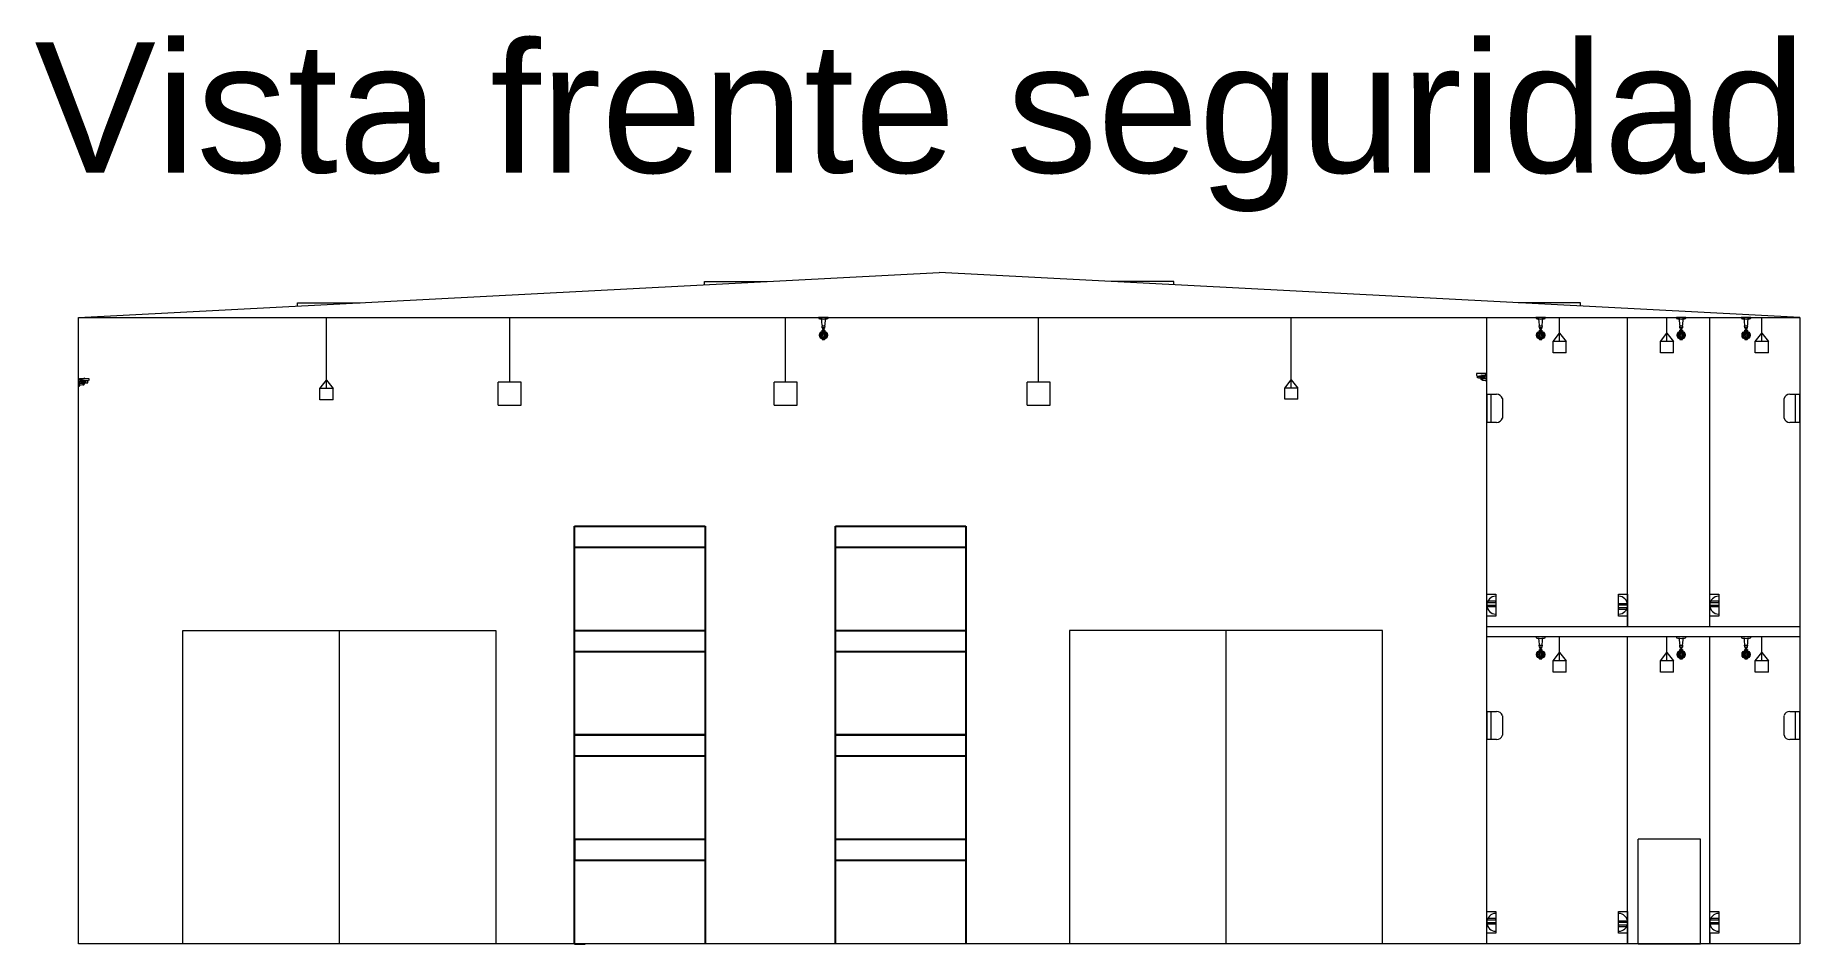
# Model space of a CAD drawing. Header units: millimetres. Extents: x -461 to 1315, y -154 to 152.
# Drawn here: x 1009.98 to 1043.81, y 25.52 to 42.94 of the extents above; entities that cross this region are included whole.
import ezdxf

# ---------------------------------------------------------------- set-up
doc = ezdxf.new("R2010")
doc.units = ezdxf.units.MM
doc.layers.get('0').update_dxf_attribs({"lineweight": 13})
for name, color, linetype, lineweight in [('A-AREA', 7, 'Continuous', 5), ('A-DOOR', 251, 'Continuous', 13), ('A-ROOF', 200, 'Continuous', 13), ('A-WALL', 253, 'Continuous', 15), ('E-AUXL', 72, 'Continuous', 13), ('E-LITE', 40, 'Continuous', 13)]:
    doc.layers.add(name, color=color, linetype=linetype, lineweight=lineweight)
doc.layers.add('C-TRAL', color=212, linetype='Continuous')
doc.styles.get("Standard").update_dxf_attribs({"font": 'arial.ttf'})

msp = doc.modelspace()

# ---------------------------------------------------------------- texts
at = {"layer": 'A-AREA', "insert": (1009.967, 42.802, 0.024), "char_height": 2.5, "attachment_point": 1}
msp.add_mtext_dynamic_manual_height_columns('Vista frente seguridad', width=46.63284, gutter_width=12.5, heights=[0], dxfattribs=at)

# ---------------------------------------------------------------- blocks, each defined once
blk = doc.blocks.new('HB75_SIDE-WALL')
at = {"lineweight": 0}
for p, q in [((-3.9, 0.7), (-3.9, 0.5)), ((-3.8, 0.7), (-3.8, 0.5)), ((-3.8, 0.7), (-3.8, 0.5)), ((-3.8, 0.7), (-3.8, 0.5)), ((-3.7, 3.7), (-3.7, 3.6)), ((-3.7, 3.7), (-3.7, 3.6)), ((-3.7, 0.7), (-3.7, 0.5)), ((-3.7, 0.7), (-3.7, 0.5)), ((-3.6, 3.7), (-3.6, 3.6)), ((-3.6, 3.7), (-3.6, 3.6)), ((-3.6, 3.7), (-3.6, 3.6)), ((-3.6, 3.7), (-3.6, 3.6)), ((-3.6, 3.7), (-3.6, 3.6)), ((-3.6, 0.7), (-3.6, 0.5)), ((-3.6, 0.7), (-3.6, 0.5)), ((-3.6, 0.7), (-3.6, 0.5)), ((-3.5, 3.7), (-3.5, 3.6)), ((-3.5, 3.7), (-3.5, 3.6)), ((-3.5, 3.7), (-3.5, 3.6)), ((-3.5, 3.7), (-3.5, 3.6)), ((-3.5, 3.7), (-3.5, 3.6)), ((-3.5, 0.7), (-3.5, 0.5)), ((-3.4, 3.7), (-3.4, 3.6)), ((-3.4, 3.7), (-3.4, 3.6)), ((-3.4, 3.7), (-3.4, 3.6)), ((-3.4, 3.7), (-3.4, 3.6)), ((-3.4, 3.7), (-3.4, 3.6)), ((-3.4, 0.7), (-3.4, 0.5)), ((-3.4, 0.7), (-3.4, 0.5)), ((-3.4, 0.7), (-3.4, 0.5)), ((-3.3, 3.7), (-3.3, 3.6)), ((-3.3, 3.7), (-3.3, 3.6)), ((-3.3, 3.7), (-3.3, 3.6)), ((-3.3, 0.7), (-3.3, 0.5)), ((-3.3, 0.7), (-3.3, 0.5)), ((-3.3, 0.7), (-3.3, 0.5)), ((-3.2, 0.7), (-3.2, 0.5)), ((-3.2, 0.7), (-3.2, 0.5)), ((-3.1, 0.7), (-3.1, 0.5)), ((-3.1, 0.7), (-3.1, 0.5))]:
    blk.add_line(p, q, dxfattribs=at)
blk.add_line((-0.9, 2.3), (-0.9, 1.9))
for points in [[(-0.6, 3.6), (-6.5, 3.6), (-6.5, 3.2, 0.023647), (-6.5, 3.2, 0.073045), (-6.3, 2.2, 0.305112), (-6.1, 2.1), (-4.6, 2.1, 0.030231), (-4.6, 2.1, 0.037695), (-3, 2.4, -0.066409), (-0.9, 2.7, 0.383469), (-0.7, 2.9)], [(-5.7, 2.1), (-5.7, 0.9, -0.199735), (-5.8, 1), (-5.8, 2.1)], [(-4.1, 2.2), (-4.1, 0.8, -0.017519), (-5.7, 0.9), (-5.7, 2.1), (-4.6, 2.1, 0.030231), (-4.6, 2.1, 0.011991)], [(-4, 2.2), (-4, 0.8, -0.374579), (-4.1, 0.8), (-4.1, 2.2, 0.002666)], [(-1.3, 2.7, -0.048561), (-1.1, 2.2, -0.15646), (-1.1, 2, -0.064172), (-1.3, 1.4, -0.183015), (-1.4, 1.3, -0.059758), (-2.9, 0.9, 0.070877), (-3.3, 0.9), (-3.5, 0.9, -0.022912), (-4, 0.9), (-4, 2.2, 0.023024), (-3, 2.4, -0.054644)], [(-2.9, 0.9, 0.070877), (-3.3, 0.9), (-3.5, 0.9, -0.022912), (-4, 0.9), (-4, 0.7, 0.414214), (-3.9, 0.7), (-3, 0.7, 0.328756), (-3, 0.7), (-3, 0.9, -0.293652)], [(-1.4, 1.5), (-1.3, 1.5), (-1.4, 1.5, -0.063661), (-3.9, 1.2, 0.062911)], [(-3.3, -0.3), (-3.6, -0.2, -0.354119), (-3.6, -0.2), (-3.6, 0.2, -0.354119), (-3.6, 0.2), (-3.3, 0.3)], [(-3.1, 2.4, -0.006319), (-3.4, 2.3, 0.371824), (-3.3, 2.3), (-1.3, 2.3, 1), (-1.3, 2.4)], [(-3.3, 2.2), (-1.2, 2.2, -1), (-1.2, 2.1), (-3.3, 2.1, -1)], [(-3.3, 2), (-1.3, 2, -1), (-1.3, 1.9), (-3.3, 1.9, -1)], [(-3.3, -0.3), (-3.3, 0.3, -0.379778), (-3.3, 0.4), (-2.7, 0.5), (-2.7, -0.5), (-3.3, -0.4, -0.379778)], [(0, 1.5), (-0.2, 1.5, 0.27722), (-0.3, 1.4, 0.0221), (-0.4, 0.9, -0.362038), (-0.6, 0.6, 0.020914), (-2.7, 0.5, 0.377742), (-2.7, 0.4), (-2.7, -0.4, 0.377742), (-2.7, -0.5, 0.020914), (-0.6, -0.6, -0.362038), (-0.4, -0.9, 0.0221), (-0.3, -1.4, 0.27722), (-0.2, -1.5), (0, -1.5)], [(-0.9, 2.3, -0.414214), (-0.9, 2.2), (-1.1, 2.2), (-1.1, 2.4), (-0.9, 2.4, -0.414214), (-0.9, 2.3)], [(-1.1, 1.8, 0.018604), (-1.1, 2, 0.15646), (-1.1, 2.2, 0.018604), (-1.1, 2.4), (-1.1, 2.4, -0.414214), (-1.1, 2.4), (-1.1, 1.9, -0.414214), (-1.1, 1.8)], [(-1.1, 2), (-0.9, 2, 0.414214), (-0.9, 2), (-0.9, 2.2, 0.414214), (-0.9, 2.2), (-1.1, 2.2)], [(-0.9, 2, 0.414214), (-0.9, 2), (-1.1, 2), (-1.1, 1.9), (-0.9, 1.9, 0.414214), (-0.9, 1.9)]]:
    blk.add_lwpolyline(points, format="xyb", close=True)
at = {"lineweight": 0, "flags": 128}
for points in [[(-3.9, 0.7), (-3.9, 0.7), (-3.1, 0.7), (-3.1, 0.7)], [(-3.9, 0.7), (-3.1, 0.7), (-3.1, 0.5), (-3.9, 0.5)], [(-3.1, 0.5), (-3.1, 0.5), (-3.9, 0.5), (-3.9, 0.5)], [(-3.2, 0.7), (-3.2, 0.7), (-3.8, 0.7), (-3.8, 0.7)], [(-3.2, 0.5), (-3.2, 0.5), (-3.8, 0.5), (-3.8, 0.5)], [(-3.5, 3.7), (-3.7, 3.7), (-3.7, 3.7), (-3.5, 3.7)], [(-3.5, 3.7), (-3.5, 3.7), (-3.7, 3.7), (-3.7, 3.6), (-3.3, 3.6), (-3.3, 3.7), (-3.4, 3.7), (-3.4, 3.7)], [(-3.7, 3.6), (-3.7, 3.6), (-3.3, 3.6), (-3.3, 3.6)], [(-3.3, 3.6), (-3.3, 3.6), (-3.7, 3.6), (-3.7, 3.6)], [(-3.6, 3.6), (-3.6, 3.6), (-3.3, 3.6), (-3.3, 3.6)], [(-3.3, 3.7), (-3.3, 3.7), (-3.4, 3.7), (-3.4, 3.7)]]:
    blk.add_lwpolyline(points, close=True, dxfattribs=at)
blk.add_lwpolyline([(-3.6, 0.4), (-3.6, 0.5), (-3.4, 0.5), (-3.4, 0.4)], close=True)
for points in [[(-3.3, 0.4, 0.386667), (-3.4, 0.4), (-3.6, 0.4, 0.423228), (-3.6, 0.4), (-3.6, 0.2)], [(-1.3, 2.7), (-1.1, 2.2, -0.110268), (-1.1, 2.1), (-1.3, 1.5)]]:
    blk.add_lwpolyline(points, format="xyb")
blk.add_lwpolyline([(-3.3, 0.3), (-3.3, 0.3)])
blk.add_arc((5.7, 0), 6.15, 172.0418, 187.9582)
blk = doc.blocks.new('HB75_FACE')
at = {"lineweight": 0}
for p, q in [((-0.39, -4.19), (-0.39, -4.04)), ((-0.35, -4.19), (-0.35, -4.04)), ((-0.32, -4.19), (-0.32, -4.04)), ((-0.28, -4.19), (-0.28, -4.04)), ((-0.24, -4.19), (-0.24, -4.04)), ((-0.2, -4.19), (-0.2, -4.04)), ((-0.16, -4.19), (-0.16, -4.04)), ((-0.12, -4.19), (-0.12, -4.04)), ((-0.08, -4.19), (-0.08, -4.04)), ((-0.04, -4.19), (-0.04, -4.04)), ((0.04, -4.19), (0.04, -4.04)), ((0.08, -4.19), (0.08, -4.04)), ((0.12, -4.19), (0.12, -4.04)), ((0.16, -4.19), (0.16, -4.04)), ((0.2, -4.19), (0.2, -4.04)), ((0.24, -4.19), (0.24, -4.04)), ((0.28, -4.19), (0.28, -4.04)), ((0.31, -4.19), (0.31, -4.04)), ((0.35, -4.19), (0.35, -4.04)), ((0.39, -4.19), (0.39, -4.04))]:
    blk.add_line(p, q, dxfattribs=at)
for points in [[(-1.54, 0), (-1.48, -0.22, 0.27722), (-1.38, -0.31, 0.0221), (-0.85, -0.4, -0.362038), (-0.64, -0.64, 0.020914), (-0.46, -2.66, 0.377742), (-0.43, -2.7), (0.43, -2.7, 0.377742), (0.46, -2.66, 0.020914), (0.64, -0.64, -0.362038), (0.85, -0.4, 0.0221), (1.38, -0.31, 0.27722), (1.48, -0.22), (1.54, 0)], [(0.35, -3.34), (-0.35, -3.34, -0.379778), (-0.39, -3.31), (-0.46, -2.7), (0.46, -2.7), (0.39, -3.31, -0.379778)], [(-0.24, -4.37), (-0.23, -4.28, -0.080856), (0.23, -4.28), (0.24, -4.37, 0.093119)], [(-0.1, -3.64), (-0.16, -3.86, 0.423228), (-0.13, -3.89), (0.13, -3.89, 0.423228), (0.16, -3.86), (0.1, -3.64), (0.15, -3.6), (0.15, -3.48, 0.969782), (-0.15, -3.48), (-0.15, -3.6)], [(-0.43, -6.9), (-0.39, -7.07), (0.39, -7.07), (0.43, -6.9, -0.16948)]]:
    blk.add_lwpolyline(points, format="xyb", close=True)
at = {"lineweight": 0, "flags": 128}
for points in [[(-0.41, -4.04), (-0.39, -4.02), (0.39, -4.02), (0.41, -4.04)], [(0.41, -4.19), (-0.41, -4.19), (-0.41, -4.04), (0.41, -4.04)], [(0.41, -4.19), (0.39, -4.21), (-0.39, -4.21), (-0.41, -4.19)], [(-0.33, -4.02), (-0.33, -4), (0.33, -4), (0.33, -4.02)], [(-0.33, -4.21), (-0.33, -4.23), (0.33, -4.23), (0.33, -4.21)]]:
    blk.add_lwpolyline(points, close=True, dxfattribs=at)
blk.add_lwpolyline([(-0.1, -3.64), (-0.2, -3.64, -0.354119), (-0.24, -3.61), (-0.3, -3.34), (0.3, -3.34), (0.24, -3.61, -0.354119), (0.2, -3.64), (0.1, -3.64)], format="xyb")
blk.add_lwpolyline([(0.13, -3.89), (0.13, -4), (-0.13, -4), (-0.13, -3.89)], close=True)
blk.add_lwpolyline([(0.13, -4.27), (0.13, -4.23), (-0.13, -4.23), (-0.13, -4.27)])
for radius in [1.31, 1.2, 1.09, 1.06, 0.741, 0.665, 0.291]:
    blk.add_circle((0, -5.66), radius)
blk.add_arc((0, 5.68), 6.15, 262.0418, 277.9582)
blk = doc.blocks.new('Aireaconcidicionado laterial')
at = {"layer": 'E-LITE'}
for p, q in [((887.092, 29.722), (887.28, 29.722)), ((887.092, 29.722), (887.092, 29.182)), ((887.177, 29.182), (887.177, 29.722)), ((887.392, 29.64), (887.392, 29.264)), ((887.28, 29.182), (887.092, 29.182))]:
    blk.add_line(p, q, dxfattribs=at)
for centre, start, end in [((887.28, 29.605), 17.521, 90), ((887.28, 29.299), 270, 342.479)]:
    blk.add_arc(centre, 0.117, start, end, dxfattribs=at)
blk = doc.blocks.new('BLOQUELATERALDETOMA')
at = {"layer": 'E-LITE'}
for p, q in [((887.092, 31.966), (887.264, 31.966)), ((887.092, 31.55), (887.092, 31.966)), ((887.264, 31.803), (887.098, 31.803)), ((887.264, 31.834), (887.11, 31.834)), ((887.264, 31.966), (887.264, 31.55)), ((887.264, 31.803), (887.264, 31.834)), ((887.092, 31.758), (887.264, 31.758)), ((887.264, 31.727), (887.092, 31.727)), ((887.264, 31.55), (887.092, 31.55))]:
    blk.add_line(p, q, dxfattribs=at)
blk.add_arc((887.264, 31.758), 0.171, 90, 270, dxfattribs=at)

# ---------------------------------------------------------------- linework, layer by layer
at = {"layer": 'A-AREA'}
for p, q in [((1010.812, 25.525, 0.024), (1010.812, 37.525, 0.024)), ((1010.812, 37.525, 0.024), (1043.812, 37.525, 0.024)), ((1043.812, 37.525, 0.024), (1043.812, 25.525, 0.024)), ((1043.812, 25.525, 0.024), (1010.812, 25.525, 0.024))]:
    msp.add_line(p, q, dxfattribs=at)
at = {"layer": 'A-DOOR'}
for p, q in [((1012.812, 25.525, 0.024), (1012.812, 31.525, 0.024)), ((1012.812, 31.525, 0.024), (1018.812, 31.525, 0.024)), ((1015.812, 31.525, 0.024), (1015.812, 25.525, 0.024)), ((1018.812, 31.525, 0.024), (1018.812, 25.525, 0.024)), ((1035.812, 31.525, 0.024), (1029.812, 31.525, 0.024)), ((1029.812, 31.525, 0.024), (1029.812, 25.525, 0.024)), ((1032.812, 31.525, 0.024), (1032.812, 25.525, 0.024)), ((1035.812, 25.525, 0.024), (1035.812, 31.525, 0.024)), ((1040.712, 25.525, 0.024), (1040.712, 27.525, 0.024)), ((1041.912, 27.525, 0.024), (1040.712, 27.525, 0.024)), ((1041.912, 25.525, 0.024), (1041.912, 27.525, 0.024)), ((1040.712, 25.525, 0.024), (1041.912, 25.525, 0.024))]:
    msp.add_line(p, q, dxfattribs=at)
at = {"layer": 'A-ROOF'}
for p in [(1010.812, 37.525, 0.024), (1043.812, 37.525, 0.024)]:
    msp.add_line(p, (1027.312, 38.389, 0.024), dxfattribs=at)
at = {"layer": 'A-WALL'}
for p, q in [((1037.812, 25.525, 0.024), (1037.812, 37.525, 0.024)), ((1040.512, 31.605, 0.024), (1040.512, 37.525, 0.024)), ((1042.087, 31.605, 0.024), (1042.087, 37.525, 0.024)), ((1040.512, 31.815, 0.024), (1040.512, 31.605, 0.024)), ((1037.812, 31.405, 0.024), (1037.812, 31.605, 0.024)), ((1037.812, 31.605, 0.024), (1043.812, 31.605, 0.024)), ((1043.812, 31.405, 0.024), (1037.812, 31.405, 0.024)), ((1040.512, 25.525, 0.024), (1040.512, 31.405, 0.024)), ((1042.087, 25.525, 0.024), (1042.087, 31.405, 0.024)), ((1040.512, 25.74, 0.024), (1040.512, 25.525, 0.024)), ((1042.087, 25.74, 0.024), (1042.087, 25.525, 0.024))]:
    msp.add_line(p, q, dxfattribs=at)
at = {"layer": 'C-TRAL'}
for p, q in [((1020.324, 31.525, 0.024), (1020.324, 33.525, 0.024)), ((1020.324, 33.525, 0.024), (1022.824, 33.525, 0.024)), ((1020.324, 33.525, 0.024), (1022.824, 33.525, 0.024)), ((1022.824, 33.525, 0.024), (1022.824, 31.525, 0.024)), ((1025.324, 31.525, 0.024), (1025.324, 33.525, 0.024)), ((1025.324, 33.525, 0.024), (1027.824, 33.525, 0.024)), ((1025.324, 33.525, 0.024), (1027.824, 33.525, 0.024)), ((1025.324, 33.525, 0.024), (1027.824, 33.525, 0.024)), ((1027.824, 33.525, 0.024), (1027.824, 31.525, 0.024)), ((1020.324, 33.125, 0.024), (1022.824, 33.125, 0.024)), ((1025.324, 33.125, 0.024), (1027.824, 33.125, 0.024)), ((1020.324, 29.525, 0.024), (1020.324, 31.525, 0.024)), ((1020.324, 31.525, 0.024), (1022.824, 31.525, 0.024)), ((1020.324, 31.525, 0.024), (1022.824, 31.525, 0.024)), ((1022.824, 31.525, 0.024), (1022.824, 29.525, 0.024)), ((1025.324, 29.525, 0.024), (1025.324, 31.525, 0.024)), ((1025.324, 31.525, 0.024), (1027.824, 31.525, 0.024)), ((1025.324, 31.525, 0.024), (1027.824, 31.525, 0.024)), ((1025.324, 31.525, 0.024), (1027.824, 31.525, 0.024)), ((1027.824, 31.525, 0.024), (1027.824, 29.525, 0.024)), ((1020.324, 31.125, 0.024), (1022.824, 31.125, 0.024)), ((1025.324, 31.125, 0.024), (1027.824, 31.125, 0.024)), ((1020.324, 27.525, 0.024), (1020.324, 29.525, 0.024)), ((1022.824, 29.525, 0.024), (1020.324, 29.525, 0.024)), ((1020.324, 29.525, 0.024), (1022.824, 29.525, 0.024)), ((1022.824, 29.525, 0.024), (1022.824, 29.525, 0.024)), ((1022.824, 29.525, 0.024), (1022.824, 27.525, 0.024)), ((1025.324, 27.525, 0.024), (1025.324, 29.525, 0.024)), ((1027.824, 29.525, 0.024), (1025.324, 29.525, 0.024)), ((1027.824, 29.525, 0.024), (1025.324, 29.525, 0.024)), ((1025.324, 29.525, 0.024), (1027.824, 29.525, 0.024)), ((1027.824, 29.525, 0.024), (1027.824, 29.525, 0.024)), ((1027.824, 29.525, 0.024), (1027.824, 27.525, 0.024)), ((1020.324, 29.125, 0.024), (1022.824, 29.125, 0.024)), ((1025.324, 29.125, 0.024), (1027.824, 29.125, 0.024)), ((1020.324, 27.525, 0.024), (1022.824, 27.525, 0.024)), ((1020.324, 25.525, 0.024), (1020.324, 27.525, 0.024)), ((1020.324, 27.525, 0.024), (1020.324, 27.125, 0.024)), ((1022.824, 27.525, 0.024), (1022.824, 25.525, 0.024)), ((1025.324, 27.525, 0.024), (1027.824, 27.525, 0.024)), ((1025.324, 25.525, 0.024), (1025.324, 27.525, 0.024)), ((1025.324, 27.525, 0.024), (1027.824, 27.525, 0.024)), ((1027.824, 27.525, 0.024), (1027.824, 25.525, 0.024)), ((1020.324, 27.125, 0.024), (1022.824, 27.125, 0.024)), ((1025.324, 27.125, 0.024), (1027.824, 27.125, 0.024)), ((1020.324, 25.525, 0.024), (1020.524, 25.525, 0.024))]:
    msp.add_line(p, q, dxfattribs=at)
at = {"layer": 'E-AUXL'}
for p, q in [((1022.812, 38.153, 0.024), (1022.812, 38.216, 0.024)), ((1022.812, 38.216, 0.024), (1024.012, 38.216, 0.024)), ((1031.812, 38.216, 0.024), (1030.612, 38.216, 0.024)), ((1031.812, 38.153, 0.024), (1031.812, 38.216, 0.024)), ((1015.012, 37.745, 0.024), (1015.012, 37.808, 0.024)), ((1015.012, 37.808, 0.024), (1016.212, 37.808, 0.024)), ((1039.612, 37.808, 0.024), (1038.412, 37.808, 0.024)), ((1039.612, 37.745, 0.024), (1039.612, 37.808, 0.024))]:
    msp.add_line(p, q, dxfattribs=at)
at = {"layer": 'E-LITE'}
for p, q in [((1015.565, 36.323, 0.024), (1015.565, 37.525, 0.024)), ((1019.08, 36.286, 0.048), (1019.08, 37.525, 0.024)), ((1024.368, 36.286, 0.024), (1024.368, 37.525, 0.024)), ((1029.22, 36.286, 0.048), (1029.22, 37.525, 0.024)), ((1034.065, 36.331, 0.024), (1034.065, 37.532, 0.024)), ((1039.083, 37.064, 0.024), (1039.209, 37.224, 0.024)), ((1039.209, 37.224, 0.024), (1039.209, 37.525, 0.024)), ((1039.209, 37.064, 0.024), (1039.209, 37.224, 0.024)), ((1039.209, 37.224, 0.024), (1039.336, 37.064, 0.024)), ((1041.14, 37.064, 0.04), (1041.267, 37.224, 0.04)), ((1041.267, 37.224, 0.04), (1041.267, 37.525, 0.04)), ((1041.267, 37.064, 0.04), (1041.267, 37.224, 0.04)), ((1041.267, 37.224, 0.04), (1041.393, 37.064, 0.04)), ((1042.957, 37.064, 0.055), (1043.084, 37.224, 0.055)), ((1043.084, 37.224, 0.055), (1043.084, 37.525, 0.055)), ((1043.084, 37.064, 0.055), (1043.084, 37.224, 0.055)), ((1043.084, 37.224, 0.055), (1043.211, 37.064, 0.055)), ((1039.083, 36.851, 0.024), (1039.083, 37.064, 0.024)), ((1039.336, 37.064, 0.024), (1039.083, 37.064, 0.024)), ((1039.336, 36.851, 0.024), (1039.336, 37.064, 0.024)), ((1041.14, 36.851, 0.04), (1041.14, 37.064, 0.04)), ((1041.393, 37.064, 0.04), (1041.14, 37.064, 0.04)), ((1041.393, 36.851, 0.04), (1041.393, 37.064, 0.04)), ((1042.957, 36.851, 0.055), (1042.957, 37.064, 0.055)), ((1043.211, 37.064, 0.055), (1042.957, 37.064, 0.055)), ((1043.211, 36.851, 0.055), (1043.211, 37.064, 0.055)), ((1039.336, 36.851, 0.026), (1039.083, 36.851, 0.024)), ((1041.393, 36.851, 0.042), (1041.14, 36.851, 0.04)), ((1043.211, 36.851, 0.057), (1042.957, 36.851, 0.055)), ((1015.439, 36.163, 0.024), (1015.565, 36.323, 0.024)), ((1015.565, 36.163, 0.024), (1015.565, 36.323, 0.024)), ((1015.565, 36.323, 0.024), (1015.692, 36.163, 0.024)), ((1019.3, 36.286, 0.048), (1018.86, 36.286, 0.048)), ((1018.86, 35.843, 0.048), (1018.86, 36.286, 0.048)), ((1019.3, 35.843, 0.048), (1019.3, 36.286, 0.048)), ((1024.588, 36.286, 0.024), (1024.149, 36.286, 0.024)), ((1024.149, 35.843, 0.024), (1024.149, 36.286, 0.024)), ((1024.588, 35.843, 0.024), (1024.588, 36.286, 0.024)), ((1029.44, 36.286, 0.048), (1029.001, 36.286, 0.048)), ((1029.001, 35.843, 0.048), (1029.001, 36.286, 0.048)), ((1029.44, 35.843, 0.048), (1029.44, 36.286, 0.048)), ((1033.939, 36.171, 0.024), (1034.065, 36.331, 0.024)), ((1034.065, 36.171, 0.024), (1034.065, 36.331, 0.024)), ((1034.065, 36.331, 0.024), (1034.192, 36.171, 0.024)), ((1015.439, 35.95, 0.024), (1015.439, 36.163, 0.024)), ((1015.692, 36.163, 0.024), (1015.439, 36.163, 0.024)), ((1015.692, 35.95, 0.026), (1015.439, 35.95, 0.024)), ((1015.692, 35.95, 0.024), (1015.692, 36.163, 0.024)), ((1019.3, 35.843, 0.048), (1019.3, 35.987, 0.048)), ((1024.588, 35.843, 0.024), (1024.588, 35.987, 0.024)), ((1029.44, 35.843, 0.048), (1029.44, 35.987, 0.048)), ((1033.939, 35.958, 0.024), (1033.939, 36.171, 0.024)), ((1034.192, 36.171, 0.024), (1033.939, 36.171, 0.024)), ((1033.939, 35.958, 0.024), (1033.939, 36.171, 0.024)), ((1034.192, 36.171, 0.024), (1033.939, 36.171, 0.024)), ((1034.192, 35.958, 0.026), (1033.939, 35.958, 0.024)), ((1034.192, 35.958, 0.024), (1034.192, 36.171, 0.024)), ((1034.192, 35.958, 0.024), (1034.192, 36.171, 0.024)), ((1018.86, 35.843, 0.048), (1019.3, 35.843, 0.048)), ((1024.149, 35.843, 0.024), (1024.588, 35.843, 0.024)), ((1029.001, 35.843, 0.048), (1029.44, 35.843, 0.048)), ((1039.209, 31.104, 0.024), (1039.209, 31.405, 0.024)), ((1041.267, 31.104, 0.04), (1041.267, 31.405, 0.04)), ((1043.084, 31.104, 0.053), (1043.084, 31.405, 0.053)), ((1039.083, 30.944, 0.024), (1039.209, 31.104, 0.024)), ((1039.083, 30.731, 0.024), (1039.083, 30.944, 0.024)), ((1039.336, 30.944, 0.024), (1039.083, 30.944, 0.024)), ((1039.209, 30.944, 0.024), (1039.209, 31.104, 0.024)), ((1039.209, 31.104, 0.024), (1039.336, 30.944, 0.024)), ((1039.336, 30.731, 0.024), (1039.336, 30.944, 0.024)), ((1041.14, 30.944, 0.04), (1041.267, 31.104, 0.04)), ((1041.14, 30.731, 0.04), (1041.14, 30.944, 0.04)), ((1041.393, 30.944, 0.04), (1041.14, 30.944, 0.04)), ((1041.267, 30.944, 0.04), (1041.267, 31.104, 0.04)), ((1041.267, 31.104, 0.04), (1041.393, 30.944, 0.04)), ((1041.393, 30.731, 0.04), (1041.393, 30.944, 0.04)), ((1042.957, 30.944, 0.053), (1043.084, 31.104, 0.053)), ((1042.957, 30.731, 0.053), (1042.957, 30.944, 0.053)), ((1043.211, 30.944, 0.053), (1042.957, 30.944, 0.053)), ((1043.084, 30.944, 0.053), (1043.084, 31.104, 0.053)), ((1043.084, 31.104, 0.053), (1043.211, 30.944, 0.053)), ((1043.211, 30.731, 0.053), (1043.211, 30.944, 0.053)), ((1039.336, 30.731, 0.026), (1039.083, 30.731, 0.024)), ((1041.393, 30.731, 0.042), (1041.14, 30.731, 0.04)), ((1043.211, 30.731, 0.055), (1042.957, 30.731, 0.053))]:
    msp.add_line(p, q, dxfattribs=at)

# ---------------------------------------------------------------- block references
at = {"layer": 'E-AUXL'}
for name, p, xscale, yscale, zscale in [('HB75_FACE', (1025.094, 37.525, 0.024), 0.05973450935141873, 0.05973450935141873, 0.05973450935141873), ('HB75_FACE', (1038.845, 37.525, 0.024), 0.05973450935141873, 0.05973450935141873, 0.05973450935141873), ('HB75_FACE', (1041.539, 37.525, 0.024), 0.05973450935141873, 0.05973450935141873, 0.05973450935141873), ('HB75_FACE', (1042.784, 37.525, 0.024), 0.05973450935141873, 0.05973450935141873, 0.05973450935141873), ('HB75_SIDE-WALL', (1010.812, 36.248), -0.03046007005135653, 0.03046007005135653, 0.03046007005135653), ('HB75_SIDE-WALL', (1037.812, 36.341), 0.03046007005135653, 0.03046007005135653, 0.03046007005135653), ('HB75_FACE', (1038.845, 31.405), 0.05973450935141873, 0.05973450935141873, 0.05973450935141873), ('HB75_FACE', (1041.539, 31.405), 0.05973450935141873, 0.05973450935141873, 0.05973450935141873), ('HB75_FACE', (1042.784, 31.405), 0.05973450935141873, 0.05973450935141873, 0.05973450935141873)]:
    msp.add_blockref(name, p, dxfattribs=dict(at, xscale=xscale, yscale=yscale, zscale=zscale))
at = {"layer": 'E-LITE'}
for name, p in [('Aireaconcidicionado laterial', (150.72, 6.335, 0.024)), ('BLOQUELATERALDETOMA', (150.72, 0.255, 0.024)), ('BLOQUELATERALDETOMA', (154.995, 0.255, 0.024)), ('Aireaconcidicionado laterial', (150.72, 0.255, 0.024)), ('BLOQUELATERALDETOMA', (150.72, -5.825, 0.024)), ('BLOQUELATERALDETOMA', (154.995, -5.825, 0.024))]:
    msp.add_blockref(name, p, dxfattribs=at)
for name, p, rotation in [('Aireaconcidicionado laterial', (1930.904, 65.239, 0.024), 180), ('BLOQUELATERALDETOMA', (1927.604, 63.771, 0.024), 179.9999999999687), ('Aireaconcidicionado laterial', (1930.904, 59.159, 0.024), 180), ('BLOQUELATERALDETOMA', (1927.604, 57.691, 0.024), 179.9999999999687)]:
    msp.add_blockref(name, p, dxfattribs=dict(at, rotation=rotation))

msp.set_redraw_order([(e.dxf.handle, doc.entitydb.next_handle()) for e in msp.query("TEXT MTEXT ATTDEF DIMENSION ARC_DIMENSION")])  # texts and dimensions are drawn at this point

doc.saveas('drawing.dxf')
